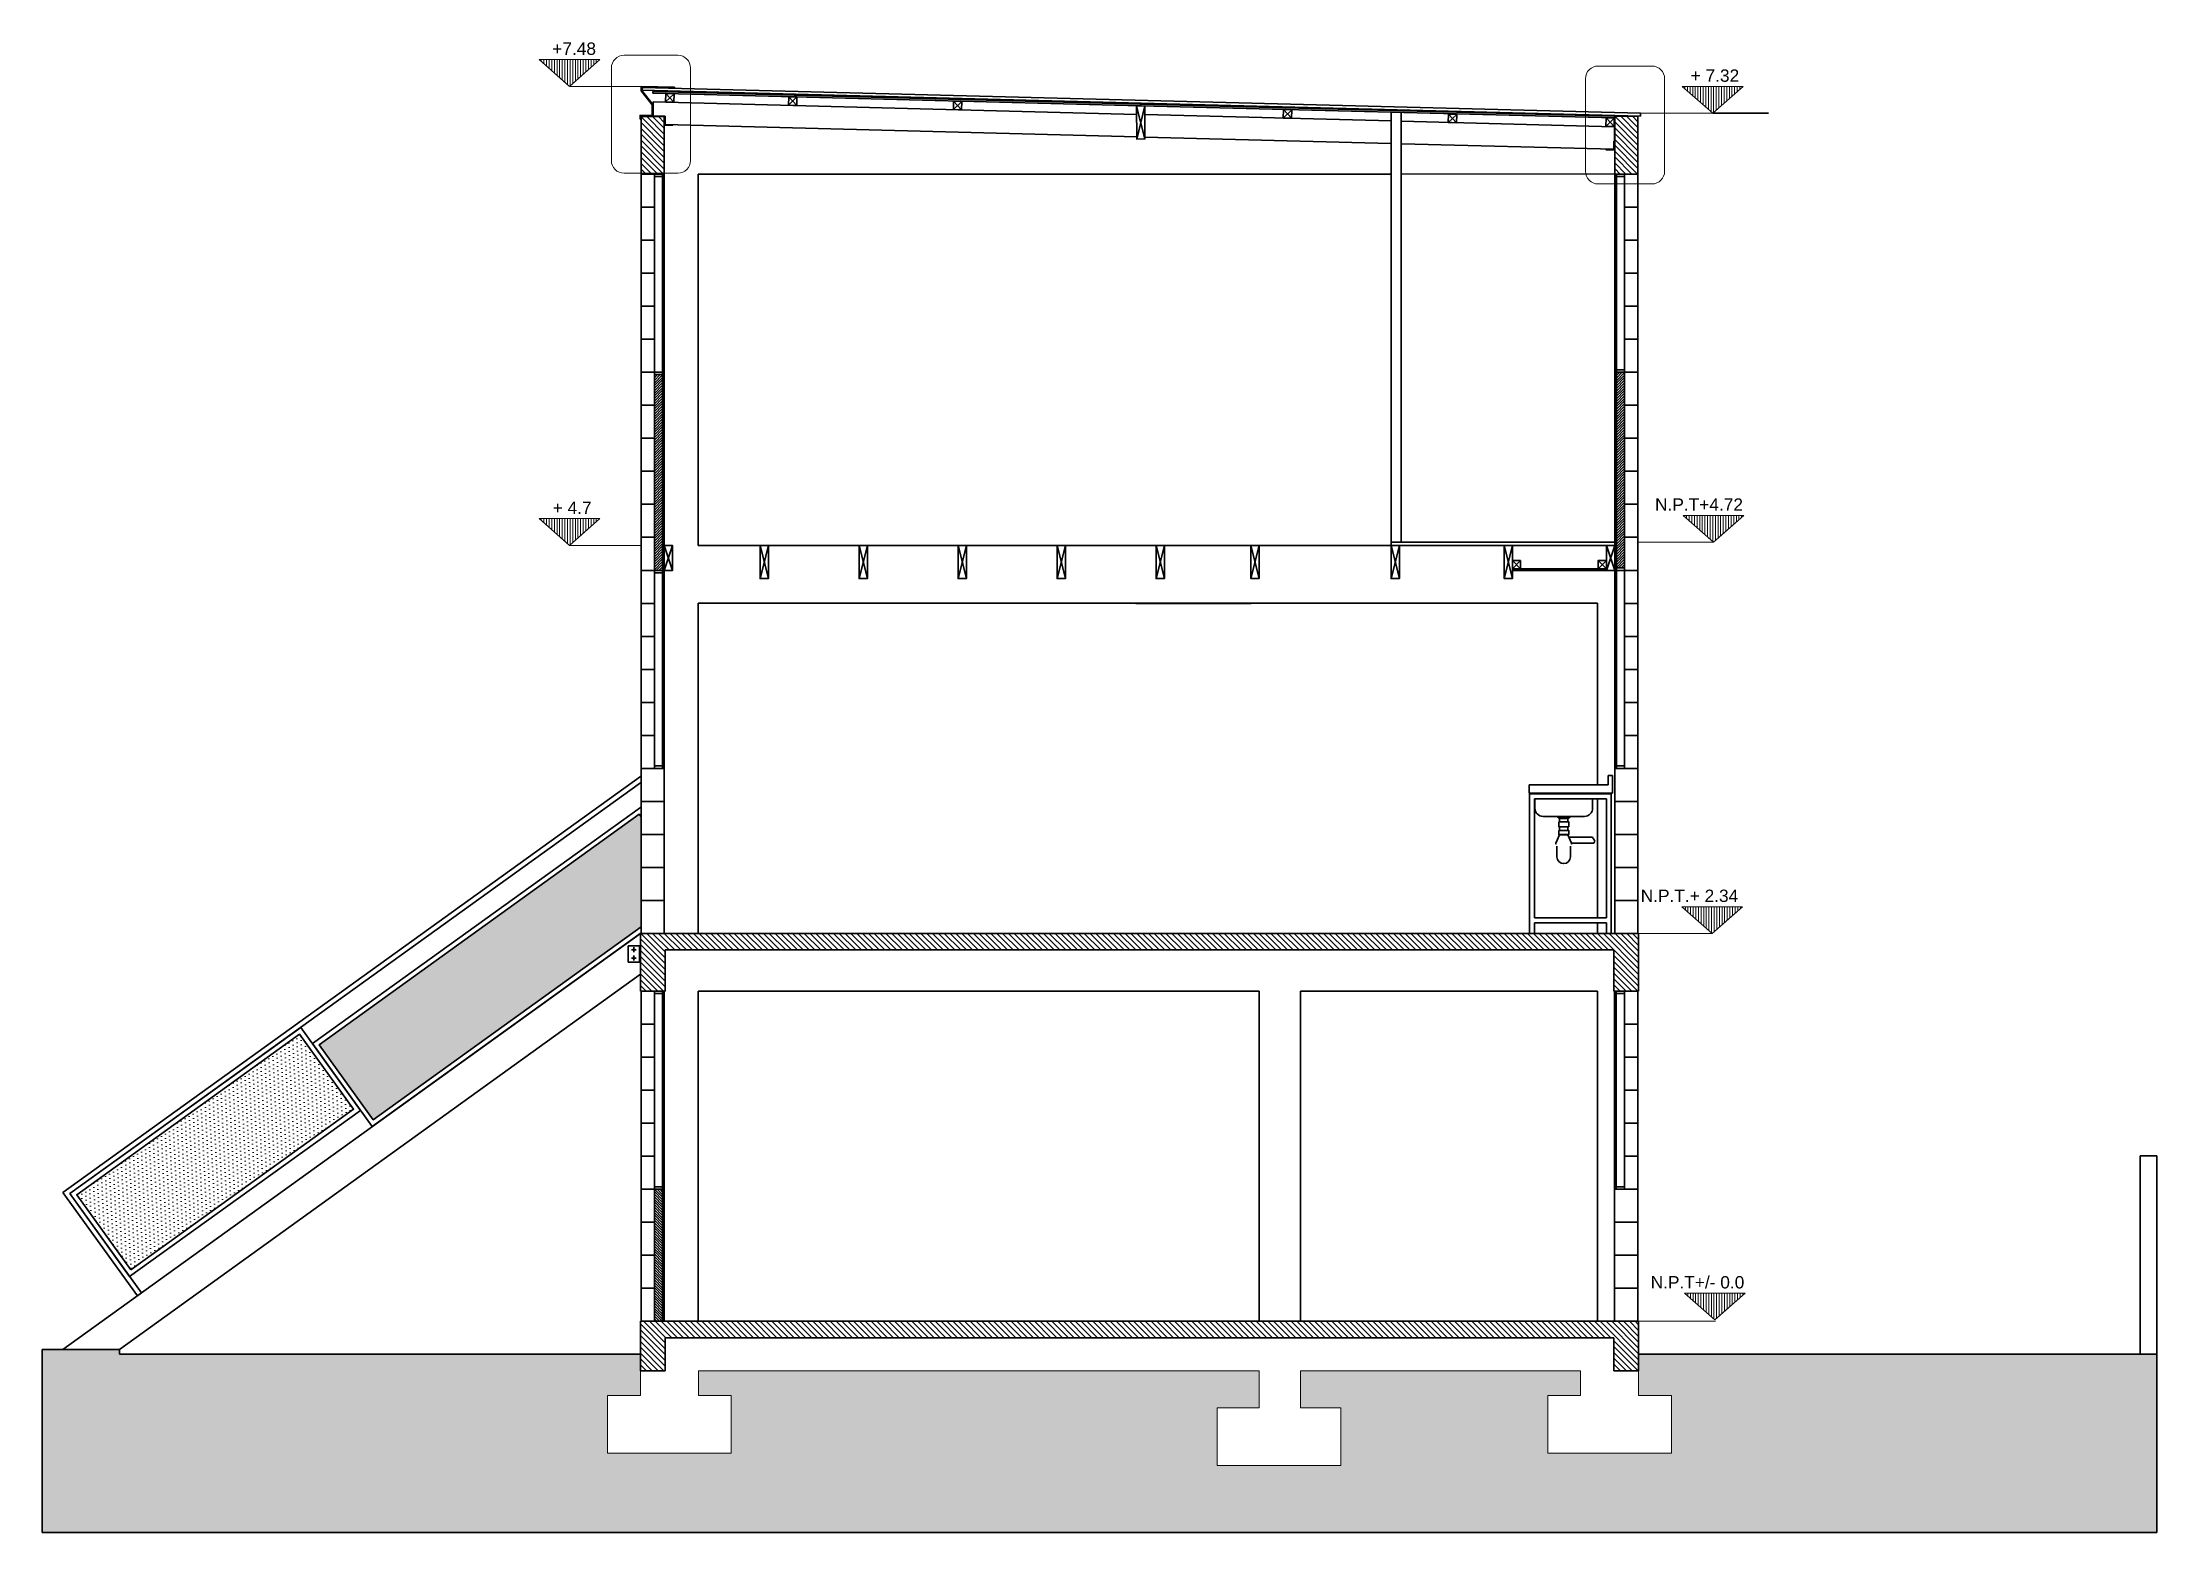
# Model space of a CAD drawing. Header units: inches. Extents: x -12916 to -2478, y -355 to 4961.
# Drawn here: x -6978 to -5696, y 4039 to 4951 of the extents above; entities that cross this region are included whole.
import ezdxf

# ---------------------------------------------------------------- set-up
doc = ezdxf.new("R2010")
doc.units = ezdxf.units.IN
doc.header["$MEASUREMENT"] = 0
for name, color, linetype, lineweight in [('A-ANNO-SYMB', 3, 'Continuous', 18), ('A-ANNO-TEXT', 3, 'Continuous', 18), ('A-ELEV-MBE1', 7, 'Continuous', 35), ('A-SECT-MCUT', 7, 'Continuous', 35), ('A-SECT-PATT', 8, 'Continuous', 18)]:
    doc.layers.add(name, color=color, linetype=linetype, lineweight=lineweight)
doc.styles.add('E-ARIAL', font='Arial.ttf')
pattern_1 = [(135, (-8739.7004, 3852.2687), (-1.767767, -1.767767), [])]

msp = doc.modelspace()

# ---------------------------------------------------------------- texts
at = {"layer": 'A-ANNO-TEXT', "style": 'E-ARIAL'}
for s, p in [('+7.48', (-6668.846, 4943.463)), ('+ 7.32', (-5978.877, 4927.152)), ('+ 4.7', (-6668.579, 4665.36)), ('N.P.T+4.72', (-6000.439, 4667.257)), ('N.P.T.+ 2.34', (-6009.127, 4430.226)), ('N.P.T+/- 0.0', (-6003.114, 4196.071))]:
    msp.add_text(s, height=7.5, dxfattribs=at).set_placement(p)

# ---------------------------------------------------------------- hatches: boundary and pattern name
at = {"layer": 'A-SECT-PATT'}
h = msp.add_hatch(dxfattribs=at)
h.set_pattern_fill('ANSI31', color=256, scale=0.5, angle=225, style=0)
h.set_pattern_definition([(270, (13150.7971, -8242.1334), (1.5875, -3e-15), [])])
h.paths.add_polyline_path([(-6639.929, 4940.599), (-6658.329, 4924.369), (-6676.728, 4940.599)])
h = msp.add_hatch(dxfattribs=at)
h.set_pattern_fill('ANSI31', color=256, scale=0.5, angle=225, style=0)
h.set_pattern_definition([(270, (12458.009, -8258.4446), (1.5875, -3e-15), [])])
h.paths.add_polyline_path([(-5947.141, 4924.287), (-5965.541, 4908.058), (-5983.94, 4924.287)])
h = msp.add_hatch(dxfattribs=at)
h.set_pattern_fill('ANSI31', color=256, scale=20, angle=90, style=0)
h.set_pattern_definition(pattern_1)
h.paths.add_polyline_path([(-6600.934, 4906.156), (-6600.934, 4871.771), (-6614.934, 4871.771), (-6614.934, 4906.156)])
h.paths.add_polyline_path([(-6600.934, 4871.771), (-6600.934, 4871.156), (-6614.934, 4871.156), (-6614.934, 4871.771)])
h = msp.add_hatch(dxfattribs=at)
h.set_pattern_fill('ANSI31', color=256, scale=20, angle=90, style=0)
h.set_pattern_definition(pattern_1)
h.paths.add_polyline_path([(-6010.902, 4906.231), (-6010.902, 4871.231), (-6021.391, 4871.231), (-6023.891, 4871.242), (-6023.891, 4871.231), (-6024.902, 4871.231), (-6024.902, 4906.231)])
h = msp.add_hatch(dxfattribs=at)
h.set_pattern_fill('ANSI31', color=256, scale=0.35, angle=90, style=0)
h.set_pattern_definition([(45, (-9770.3945, 2030.6566), (-0.7857724, 0.7857724), [])])
h.paths.add_polyline_path([(-6606.94, 4749.723), (-6601.94, 4749.744), (-6601.94, 4631.244), (-6606.94, 4631.244)])
h = msp.add_hatch(dxfattribs=at)
h.set_pattern_fill('ANSI31', color=256, scale=0.35, angle=90, style=0)
h.set_pattern_definition([(45, (-10353.4441, 2032.0476), (-0.7857724, 0.7857724), [])])
h.paths.add_polyline_path([(-6023.891, 4751.114), (-6018.891, 4751.135), (-6018.891, 4632.635), (-6023.891, 4632.635)])
h = msp.add_hatch(dxfattribs=at)
h.set_pattern_fill('ANSI31', color=256, scale=0.5, angle=225, style=0)
h.set_pattern_definition([(270, (13150.7971, -8520.2361), (1.5875, -3e-15), [])])
h.paths.add_polyline_path([(-6639.929, 4662.496), (-6658.329, 4646.266), (-6676.728, 4662.496)])
h = msp.add_hatch(dxfattribs=at)
h.set_pattern_fill('ANSI31', color=256, scale=0.5, angle=225, style=0)
h.set_pattern_definition([(270, (12457.477, -8518.3397), (1.5875, -4e-15), [])])
h.paths.add_polyline_path([(-5946.609, 4664.392), (-5965.008, 4648.163), (-5983.408, 4664.392)])
h = msp.add_hatch(dxfattribs=at)
h.set_pattern_fill('DOTS', color=256, scale=40, angle=362.916943, style=0)
h.set_pattern_definition([(2.91694, (-8739.7004, 3852.2687), (1.1211598, 2.5603712), [0, -2.5])])
h.paths.add_polyline_path([(-6616.079, 4483.356), (-6614.934, 4481.765), (-6614.934, 4471.156), (-6614.934, 4451.156), (-6614.934, 4431.156), (-6614.934, 4415.185), (-6777.35, 4298.292), (-6810.062, 4343.745)])
h = msp.add_hatch(dxfattribs=at)
h.set_pattern_fill('ANSI31', color=256, scale=0.5, angle=225, style=0)
h.set_pattern_definition([(270, (12458.3104, -8755.37), (1.5875, -3e-15), [])])
h.paths.add_polyline_path([(-5947.442, 4427.362), (-5965.842, 4411.132), (-5984.242, 4427.362)])
h = msp.add_hatch(dxfattribs=at)
h.set_pattern_fill('ANSI31', color=256, scale=20, angle=90, style=0)
h.set_pattern_definition(pattern_1)
h.paths.add_polyline_path([(-6010.396, 4411.156), (-6010.396, 4376.223), (-6025.396, 4376.223), (-6025.396, 4401.156), (-6600.396, 4401.156), (-6600.396, 4376.223), (-6615.396, 4376.223), (-6615.396, 4411.156)])
h = msp.add_hatch(dxfattribs=at)
h.set_pattern_fill('DOTS', color=256, scale=40, angle=362.916943, style=0)
h.set_pattern_definition([(272.916943, (-16055.5617, 8865.9348), (2.5603712, -1.1211598), [0, -2.5])])
h.paths.add_polyline_path([(-6822.004, 4350.066), (-6789.292, 4304.614), (-6924.309, 4207.441), (-6957.022, 4252.893)])
h = msp.add_hatch(dxfattribs=at)
h.set_pattern_fill('ANSI31', color=256, scale=0.35, angle=90, style=0)
h.set_pattern_definition([(135, (-7574.7543, 3039.6889), (-0.7857724, -0.7857724), [])])
h.paths.add_polyline_path([(-6606.934, 4256.223), (-6601.934, 4256.223), (-6601.934, 4176.223), (-6606.934, 4176.223)])
h = msp.add_hatch(dxfattribs=at)
h.set_pattern_fill('ANSI31', color=256, scale=0.5, angle=225, style=0)
h.set_pattern_definition([(270, (12456.6166, -8989.5253), (1.5875, -4e-15), [])])
h.paths.add_polyline_path([(-5945.748, 4193.207), (-5964.148, 4176.977), (-5982.548, 4193.207)])
h = msp.add_hatch(dxfattribs=at)
h.set_pattern_fill('ANSI31', color=256, scale=20, angle=90, style=0)
h.set_pattern_definition(pattern_1)
h.paths.add_polyline_path([(-6010.396, 4176.222), (-6010.396, 4146.223), (-6025.396, 4146.223), (-6025.396, 4166.223), (-6600.396, 4166.223), (-6600.396, 4146.223), (-6615.396, 4146.223), (-6615.396, 4176.223)])
h = msp.add_hatch(dxfattribs=at)
h.set_pattern_fill('DOTS', color=256, scale=100, angle=90, style=0)
h.set_pattern_definition([(360, (-8259.4714, 2813.932), (3.125, 6.25), [0, -6.25])])
h.paths.add_polyline_path([(-6977.934, 4159.156), (-6931.168, 4159.156), (-6931.168, 4156.223), (-6615.396, 4156.223), (-6615.396, 4146.223), (-6615.396, 4131.223), (-6635.313, 4131.223), (-6635.313, 4096.223), (-6560.313, 4096.223), (-6560.313, 4131.223), (-6580.229, 4131.223), (-6580.229, 4146.223), (-6240.396, 4146.223), (-6240.396, 4123.723), (-6244.971, 4123.723), (-6265.905, 4123.723), (-6265.905, 4088.723), (-6190.905, 4088.723), (-6190.905, 4123.723), (-6210.822, 4123.723), (-6215.396, 4123.723), (-6215.396, 4146.223), (-6045.564, 4146.223), (-6045.564, 4131.223), (-6065.48, 4131.223), (-6065.48, 4096.223), (-5990.48, 4096.223), (-5990.48, 4131.223), (-6010.396, 4131.223), (-6010.396, 4146.223), (-6010.396, 4156.223), (-5696.396, 4156.223), (-5696.396, 4048.313), (-6977.934, 4048.313)])
h.paths.add_polyline_path([(-6597.444, 4051.572), (-6619.274, 4051.572), (-6619.274, 4040.077), (-6597.444, 4040.077)], flags=9)
h.paths.add_polyline_path([(-6220.827, 4050.507), (-6241.929, 4050.507), (-6241.929, 4039.013), (-6220.827, 4039.013)], flags=9)
h.paths.add_polyline_path([(-6009.171, 4050.602), (-6031.002, 4050.602), (-6031.002, 4039.107), (-6009.171, 4039.107)], flags=9)

# ---------------------------------------------------------------- linework, layer by layer
at = {"layer": 'A-ANNO-SYMB', "ltscale": 0.003}
for p, q in [((-6615.396, 4146.223), (-6615.396, 4131.223)), ((-6580.229, 4146.223), (-6580.229, 4131.223)), ((-6240.396, 4146.223), (-6580.229, 4146.223)), ((-6240.396, 4146.223), (-6240.396, 4123.723)), ((-6045.564, 4146.223), (-6215.396, 4146.223)), ((-6215.396, 4146.223), (-6215.396, 4123.723)), ((-6045.564, 4146.223), (-6045.564, 4131.223)), ((-6010.396, 4146.223), (-6010.396, 4131.223)), ((-6635.313, 4131.223), (-6635.313, 4096.223)), ((-6615.396, 4131.223), (-6635.313, 4131.223)), ((-6560.313, 4131.223), (-6580.229, 4131.223)), ((-6560.313, 4131.223), (-6560.313, 4096.223)), ((-6065.48, 4131.223), (-6065.48, 4096.223)), ((-6065.48, 4131.223), (-6045.564, 4131.223)), ((-6010.396, 4131.223), (-5990.48, 4131.223)), ((-5990.48, 4131.223), (-5990.48, 4096.223)), ((-6265.905, 4123.723), (-6265.905, 4088.723)), ((-6265.905, 4123.723), (-6244.971, 4123.723)), ((-6244.971, 4123.723), (-6240.396, 4123.723)), ((-6215.396, 4123.723), (-6210.822, 4123.723)), ((-6210.822, 4123.723), (-6190.905, 4123.723)), ((-6190.905, 4123.723), (-6190.905, 4088.723)), ((-6560.313, 4096.223), (-6635.313, 4096.223)), ((-6265.905, 4088.723), (-6190.905, 4088.723)), ((-6065.48, 4096.223), (-5990.48, 4096.223))]:
    msp.add_line(p, q, dxfattribs=at)
at = {"layer": 'A-ANNO-SYMB'}
for points in [[(-6658.311, 4924.384), (-6639.911, 4940.614), (-6676.711, 4940.614)], [(-5965.523, 4908.073), (-5947.123, 4924.303), (-5983.923, 4924.303)], [(-6658.311, 4646.282), (-6639.911, 4662.512), (-6676.711, 4662.512)], [(-5964.991, 4648.178), (-5946.591, 4664.408), (-5983.391, 4664.408)], [(-5965.824, 4411.148), (-5947.425, 4427.378), (-5984.224, 4427.378)], [(-5964.13, 4176.993), (-5945.731, 4193.222), (-5982.53, 4193.222)]]:
    msp.add_lwpolyline(points, close=True, dxfattribs=at)
at = {"layer": 'A-ANNO-SYMB', "ltscale": 0.003}
for points in [[(-6592.754, 4943.211), (-6625.3, 4943.211, 0.41421356), (-6633.019, 4935.493), (-6633.019, 4879.489, 0.41421356), (-6625.3, 4871.771), (-6592.754, 4871.771, 0.41421356), (-6585.035, 4879.489), (-6585.035, 4935.493, 0.41421356)], [(-6002.352, 4936.699), (-6034.899, 4936.699, 0.41421356), (-6042.617, 4928.981), (-6042.617, 4872.977, 0.41421356), (-6034.899, 4865.259), (-6002.352, 4865.259, 0.41421356), (-5994.634, 4872.977), (-5994.634, 4928.981, 0.41421356)]]:
    msp.add_lwpolyline(points, format="xyb", close=True, dxfattribs=at)
at = {"layer": 'A-ANNO-SYMB'}
for points in [[(-6614.928, 4924.392), (-6614.928, 4924.392), (-6642.257, 4924.395), (-6658.077, 4924.374)], [(-5965.523, 4908.073), (-5965.523, 4908.073), (-5981.379, 4908.084), (-6013.487, 4908.063)], [(-6614.934, 4646.29), (-6614.934, 4646.29), (-6642.257, 4646.292), (-6658.311, 4646.282)], [(-6010.902, 4648.164), (-6010.902, 4648.164), (-5964.991, 4648.178), (-5975.334, 4648.141)], [(-6010.902, 4411.156), (-6010.902, 4411.156), (-5965.824, 4411.148), (-5965.824, 4411.148)], [(-6010.902, 4176.223), (-6010.902, 4176.223), (-5963.897, 4176.204), (-5963.897, 4176.204)]]:
    msp.add_lwpolyline(points, dxfattribs=at)
at = {"layer": 'A-ELEV-MBE1'}
for p, q in [((-6614.244, 4923.786), (-6614.29, 4921.987)), ((-6009.24, 4906.263), (-6614.29, 4921.987)), ((-6009.193, 4908.063), (-6614.244, 4923.786)), ((-6594.833, 4923.838), (-6594.842, 4923.538)), ((-6314.722, 4907.404), (-6607.785, 4915.001)), ((-6160.396, 4648.157), (-6160.396, 4908.741)), ((-6154.396, 4648.157), (-6154.396, 4908.586)), ((-6615.602, 4904.51), (-6615.302, 4904.51)), ((-6607.696, 4906.331), (-6600.408, 4906.331)), ((-6600.934, 4905.81), (-6600.634, 4905.81)), ((-6600.408, 4906.331), (-6600.439, 4901.332)), ((-6314.603, 4893.732), (-6600.439, 4901.332)), ((-6595.934, 4901.11), (-6595.934, 4900.81)), ((-6160.169, 4903.507), (-6309.722, 4907.383)), ((-6025.342, 4899.869), (-6154.178, 4903.208)), ((-6025.018, 4906.232), (-6025.109, 4891.174)), ((-6025.018, 4906.231), (-6024.902, 4906.231)), ((-6009.193, 4908.063), (-6009.24, 4906.263)), ((-5965.523, 4908.073), (-5931.657, 4908.073)), ((-6160.526, 4889.738), (-6309.602, 4893.602)), ((-6025.48, 4886.238), (-6154.053, 4889.57)), ((-6030, 4886.141), (-6030, 4885.841)), ((-6025.109, 4891.174), (-6025.48, 4891.174)), ((-6025.48, 4891.174), (-6025.48, 4886.238)), ((-6025, 4890.841), (-6025.3, 4890.841)), ((-6614.934, 4871.156), (-6600.934, 4871.156)), ((-6614.934, 4511.156), (-6614.934, 4871.135)), ((-6606.934, 4511.156), (-6606.934, 4871.135)), ((-6601.934, 4511.156), (-6601.934, 4871.135)), ((-6600.934, 4871.156), (-6600.934, 4611.156)), ((-6580.397, 4871.231), (-6160.396, 4871.231)), ((-6154.396, 4871.231), (-6024.917, 4871.328)), ((-6024.902, 4851.156), (-6024.917, 4871.246)), ((-6018.891, 4871.221), (-6023.891, 4871.242)), ((-6023.891, 4511.156), (-6023.891, 4871.221)), ((-6018.891, 4751.135), (-6018.891, 4871.221)), ((-6010.891, 4851.156), (-6010.891, 4871.231)), ((-6606.934, 4869.677), (-6601.934, 4869.698)), ((-6018.897, 4869.721), (-6023.897, 4869.742)), ((-6606.934, 4851.156), (-6614.934, 4851.156)), ((-6614.934, 4851.156), (-6610.934, 4851.156)), ((-6601.934, 4851.156), (-6600.934, 4851.156)), ((-6024.902, 4851.156), (-6024.902, 4791.156)), ((-6010.891, 4851.156), (-6018.891, 4851.156)), ((-6010.891, 4831.156), (-6010.891, 4851.156)), ((-6606.934, 4831.156), (-6614.934, 4831.156)), ((-6614.934, 4831.156), (-6610.934, 4831.156)), ((-6606.934, 4831.156), (-6614.934, 4831.156)), ((-6614.934, 4831.156), (-6610.934, 4831.156)), ((-6606.934, 4831.156), (-6614.934, 4831.156)), ((-6614.934, 4831.156), (-6610.934, 4831.156)), ((-6601.934, 4831.156), (-6600.934, 4831.156)), ((-6023.891, 4831.156), (-6024.902, 4831.156)), ((-6010.891, 4831.156), (-6018.891, 4831.156)), ((-6015.415, 4831.156), (-6010.891, 4831.156)), ((-6010.891, 4811.156), (-6010.891, 4831.156)), ((-6606.934, 4811.156), (-6614.934, 4811.156)), ((-6614.934, 4811.156), (-6610.934, 4811.156)), ((-6606.934, 4811.156), (-6614.934, 4811.156)), ((-6614.934, 4811.156), (-6610.934, 4811.156)), ((-6601.934, 4811.156), (-6600.934, 4811.156)), ((-6018.891, 4811.156), (-6010.891, 4811.156)), ((-6015.415, 4811.156), (-6010.902, 4811.156)), ((-6010.902, 4811.156), (-6014.902, 4811.156)), ((-6010.902, 4511.156), (-6010.902, 4811.156)), ((-6614.934, 4791.156), (-6606.934, 4791.156)), ((-6610.934, 4791.156), (-6614.934, 4791.156)), ((-6606.934, 4791.156), (-6614.934, 4791.156)), ((-6614.934, 4791.156), (-6610.934, 4791.156)), ((-6601.934, 4791.156), (-6600.934, 4791.156)), ((-6024.902, 4791.156), (-6024.902, 4771.156)), ((-6024.902, 4791.156), (-6023.891, 4791.156)), ((-6018.891, 4791.156), (-6010.902, 4791.156)), ((-6010.902, 4791.156), (-6018.891, 4791.156)), ((-6614.934, 4771.156), (-6606.934, 4771.156)), ((-6610.934, 4771.156), (-6614.934, 4771.156)), ((-6601.934, 4771.145), (-6600.934, 4771.145)), ((-6023.891, 4771.156), (-6024.902, 4771.156)), ((-6024.902, 4771.156), (-6024.902, 4751.156)), ((-6024.902, 4771.156), (-6023.891, 4771.156)), ((-6018.891, 4771.156), (-6010.902, 4771.156)), ((-6010.902, 4771.156), (-6018.891, 4771.156)), ((-6606.934, 4751.145), (-6614.934, 4751.145)), ((-6606.94, 4749.723), (-6601.94, 4749.723)), ((-6606.934, 4751.223), (-6601.934, 4751.223)), ((-6601.934, 4751.145), (-6600.934, 4751.145)), ((-6024.902, 4751.156), (-6024.902, 4611.156)), ((-6023.891, 4751.135), (-6024.902, 4751.135)), ((-6018.897, 4752.635), (-6023.891, 4752.635)), ((-6018.891, 4751.135), (-6023.891, 4751.135)), ((-6018.891, 4511.156), (-6018.891, 4751.135)), ((-6010.902, 4751.135), (-6018.891, 4751.135)), ((-6614.934, 4731.156), (-6606.934, 4731.156)), ((-6601.934, 4731.145), (-6600.934, 4731.145)), ((-6023.891, 4731.156), (-6024.902, 4731.156)), ((-6010.902, 4731.156), (-6018.891, 4731.156)), ((-6606.934, 4711.156), (-6614.934, 4711.156)), ((-6614.934, 4711.156), (-6606.934, 4711.156)), ((-6601.934, 4711.145), (-6600.934, 4711.145)), ((-6023.891, 4711.156), (-6024.902, 4711.156)), ((-6018.891, 4711.156), (-6010.902, 4711.156)), ((-6606.934, 4691.156), (-6614.934, 4691.156)), ((-6614.934, 4691.156), (-6606.934, 4691.156)), ((-6601.934, 4691.145), (-6600.934, 4691.145)), ((-6023.891, 4691.156), (-6024.902, 4691.156)), ((-6018.891, 4691.156), (-6010.902, 4691.156)), ((-6614.934, 4671.156), (-6606.934, 4671.156)), ((-6606.934, 4671.156), (-6614.934, 4671.156)), ((-6601.934, 4671.156), (-6600.934, 4671.156)), ((-6600.934, 4671.156), (-6600.934, 4651.156)), ((-6023.891, 4671.156), (-6024.902, 4671.156)), ((-6018.891, 4671.156), (-6010.902, 4671.156)), ((-6010.902, 4671.156), (-6018.891, 4671.156)), ((-6606.934, 4651.156), (-6614.934, 4651.156)), ((-6614.934, 4651.156), (-6606.934, 4651.156)), ((-6601.934, 4651.156), (-6600.934, 4651.156)), ((-6600.934, 4651.156), (-6600.934, 4631.156)), ((-6580.397, 4646.29), (-6240.396, 4646.29)), ((-6160.396, 4646.157), (-6300.363, 4646.29)), ((-6160.396, 4648.157), (-6024.902, 4648.159)), ((-6160.396, 4646.157), (-6160.396, 4648.157)), ((-6160.396, 4646.157), (-6024.902, 4646.157)), ((-6023.891, 4651.141), (-6024.902, 4651.141)), ((-6024.902, 4648.159), (-6024.902, 4646.157)), ((-6018.891, 4651.156), (-6010.902, 4651.156)), ((-6614.934, 4631.156), (-6606.934, 4631.156)), ((-6606.934, 4631.156), (-6614.934, 4631.156)), ((-6606.934, 4631.156), (-6601.934, 4631.156)), ((-6606.934, 4629.656), (-6601.934, 4629.656)), ((-6601.934, 4631.156), (-6600.934, 4631.156)), ((-6601.401, 4631.657), (-6601.396, 4631.657)), ((-6029.902, 4632.135), (-6086.896, 4632.135)), ((-6029.902, 4631.135), (-6086.896, 4631.135)), ((-6023.891, 4631.135), (-6024.902, 4631.135)), ((-6018.891, 4632.635), (-6023.891, 4632.635)), ((-6018.891, 4631.135), (-6023.891, 4631.135)), ((-6010.902, 4631.156), (-6018.891, 4631.156)), ((-6606.934, 4611.156), (-6614.934, 4611.156)), ((-6614.934, 4611.156), (-6606.934, 4611.156)), ((-6601.934, 4611.156), (-6600.934, 4611.156)), ((-6600.934, 4611.156), (-6600.934, 4591.156)), ((-6580.397, 4611.291), (-6035.396, 4611.292)), ((-6580.396, 4411.156), (-6580.397, 4611.291)), ((-6315.189, 4611.156), (-6245.189, 4611.156)), ((-6035.396, 4501.159), (-6035.396, 4611.292)), ((-6023.891, 4611.156), (-6024.902, 4611.156)), ((-6024.902, 4611.156), (-6024.902, 4591.156)), ((-6018.891, 4611.156), (-6010.902, 4611.156)), ((-6010.902, 4611.156), (-6015.415, 4611.156)), ((-6614.934, 4591.156), (-6606.934, 4591.156)), ((-6606.934, 4591.156), (-6614.934, 4591.156)), ((-6601.934, 4591.156), (-6600.934, 4591.156)), ((-6600.934, 4591.156), (-6600.934, 4571.156)), ((-6023.891, 4591.156), (-6024.902, 4591.156)), ((-6024.902, 4591.156), (-6024.902, 4571.156)), ((-6010.902, 4591.156), (-6018.891, 4591.156)), ((-6015.415, 4591.156), (-6010.902, 4591.156)), ((-6606.934, 4571.156), (-6614.934, 4571.156)), ((-6601.934, 4571.156), (-6600.934, 4571.156)), ((-6600.934, 4571.156), (-6600.934, 4551.156)), ((-6023.891, 4571.156), (-6024.902, 4571.156)), ((-6024.902, 4571.156), (-6024.902, 4551.156)), ((-6018.891, 4571.156), (-6010.902, 4571.156)), ((-6614.934, 4551.156), (-6606.934, 4551.156)), ((-6601.934, 4551.156), (-6600.934, 4551.156)), ((-6600.934, 4551.156), (-6600.934, 4511.156)), ((-6023.891, 4551.156), (-6024.902, 4551.156)), ((-6024.902, 4551.156), (-6024.902, 4511.156)), ((-6010.902, 4551.156), (-6018.891, 4551.156)), ((-6614.934, 4531.156), (-6606.934, 4531.156)), ((-6610.934, 4531.156), (-6614.934, 4531.156)), ((-6601.934, 4531.156), (-6600.934, 4531.156)), ((-6023.891, 4531.156), (-6024.902, 4531.156)), ((-6018.891, 4531.156), (-6010.902, 4531.156)), ((-6010.902, 4531.156), (-6018.891, 4531.156)), ((-6600.934, 4511.156), (-6614.934, 4511.156)), ((-6606.934, 4512.656), (-6601.934, 4512.656)), ((-6606.934, 4511.156), (-6601.934, 4511.156)), ((-6024.902, 4511.156), (-6010.902, 4511.156)), ((-6024.902, 4511.156), (-6010.902, 4511.156)), ((-6018.891, 4512.635), (-6023.891, 4512.635)), ((-6018.891, 4511.156), (-6023.891, 4511.156)), ((-6010.902, 4511.156), (-6015.902, 4511.156)), ((-6615.396, 4506.156), (-6965.396, 4254.258)), ((-6615.396, 4502.459), (-6961.209, 4253.575)), ((-6615.396, 4506.156), (-6614.934, 4506.156)), ((-6615.396, 4502.459), (-6614.934, 4502.459)), ((-6076.794, 4501.159), (-6076.794, 4496.159)), ((-6076.794, 4501.159), (-6028.83, 4501.159)), ((-6028.83, 4501.159), (-6028.83, 4506.763)), ((-6028.83, 4506.763), (-6028.83, 4501.159)), ((-6026.33, 4506.763), (-6028.83, 4506.763)), ((-6026.33, 4506.763), (-6026.33, 4496.159)), ((-6076.794, 4496.159), (-6026.33, 4496.159)), ((-6076.52, 4495.728), (-6076.52, 4411.156)), ((-6076.52, 4495.728), (-6026.97, 4495.728)), ((-6073.52, 4492.728), (-6029.97, 4492.728)), ((-6073.52, 4492.728), (-6073.52, 4420.596)), ((-6035.396, 4495.728), (-6035.396, 4496.159)), ((-6035.396, 4420.596), (-6035.396, 4492.728)), ((-6029.97, 4492.728), (-6029.97, 4420.596)), ((-6026.97, 4495.728), (-6026.97, 4411.156)), ((-6058.303, 4478.885), (-6058.303, 4480.851)), ((-6058.303, 4473.537), (-6058.303, 4475.845)), ((-6053.303, 4478.885), (-6053.303, 4480.851)), ((-6053.303, 4473.537), (-6053.303, 4475.845)), ((-6059.898, 4464.108), (-6059.898, 4457.587)), ((-6058.303, 4470.924), (-6058.303, 4471.112)), ((-6058.303, 4470.924), (-6053.303, 4470.924)), ((-6053.303, 4470.924), (-6053.303, 4471.112)), ((-6052.643, 4469.407), (-6038.322, 4469.407)), ((-6051.709, 4464.108), (-6051.709, 4457.587)), ((-6051.127, 4465.924), (-6037.535, 4465.924)), ((-6615.396, 4411.156), (-6965.396, 4159.156)), ((-6615.396, 4386.511), (-6615.396, 4411.156)), ((-6073.52, 4420.596), (-6029.97, 4420.596)), ((-6073.52, 4417.596), (-6029.97, 4417.596)), ((-6073.52, 4417.596), (-6073.52, 4411.156)), ((-6035.396, 4411.156), (-6035.396, 4417.596)), ((-6029.97, 4417.596), (-6029.97, 4411.156)), ((-6622.896, 4403.758), (-6622.896, 4393.758)), ((-6622.896, 4403.758), (-6615.396, 4403.758)), ((-6620.896, 4401.258), (-6617.896, 4401.258)), ((-6620.896, 4396.258), (-6617.896, 4396.258)), ((-6619.396, 4399.758), (-6619.396, 4402.758)), ((-6619.396, 4397.758), (-6619.396, 4394.758)), ((-6615.896, 4403.758), (-6615.896, 4393.758)), ((-6615.396, 4386.511), (-6931.168, 4159.156)), ((-6622.896, 4393.758), (-6615.396, 4393.758)), ((-6600.396, 4376.223), (-6615.396, 4376.223)), ((-6600.934, 4376.223), (-6614.934, 4376.223)), ((-6614.934, 4376.223), (-6614.934, 4356.223)), ((-6606.934, 4376.223), (-6601.934, 4376.223)), ((-6606.934, 4176.223), (-6606.934, 4376.223)), ((-6606.934, 4374.723), (-6601.934, 4374.723)), ((-6601.934, 4176.223), (-6601.934, 4376.223)), ((-6600.934, 4276.223), (-6600.934, 4376.223)), ((-6600.934, 4356.223), (-6600.934, 4376.223)), ((-6580.396, 4176.223), (-6580.396, 4376.223)), ((-6035.396, 4376.223), (-6035.396, 4176.223)), ((-6024.934, 4276.223), (-6024.934, 4376.223)), ((-6023.934, 4256.223), (-6023.934, 4376.223)), ((-6018.934, 4376.223), (-6023.934, 4376.223)), ((-6018.934, 4374.723), (-6023.934, 4374.723)), ((-6018.934, 4256.223), (-6018.934, 4376.223)), ((-6010.934, 4256.223), (-6010.934, 4376.356)), ((-6010.934, 4366.223), (-6010.934, 4356.223)), ((-6614.934, 4356.223), (-6606.934, 4356.223)), ((-6614.934, 4356.223), (-6614.934, 4336.223)), ((-6614.934, 4336.223), (-6614.934, 4356.223)), ((-6614.934, 4356.223), (-6606.934, 4356.223)), ((-6601.934, 4356.223), (-6600.934, 4356.223)), ((-6010.934, 4356.223), (-6018.934, 4356.223)), ((-6614.934, 4336.223), (-6614.934, 4316.223)), ((-6606.934, 4336.223), (-6614.934, 4336.223)), ((-6614.934, 4316.223), (-6614.934, 4336.223)), ((-6614.934, 4336.223), (-6606.934, 4336.223)), ((-6010.934, 4336.223), (-6018.934, 4336.223)), ((-6018.934, 4336.223), (-6010.934, 4336.223)), ((-6606.934, 4316.223), (-6614.934, 4316.223)), ((-6614.934, 4296.223), (-6614.934, 4316.223)), ((-6614.934, 4316.223), (-6606.934, 4316.223)), ((-6010.934, 4316.223), (-6018.934, 4316.223)), ((-6018.934, 4316.223), (-6010.934, 4316.223)), ((-6614.934, 4276.223), (-6614.934, 4296.223)), ((-6614.934, 4296.223), (-6606.934, 4296.223)), ((-6614.934, 4296.223), (-6614.934, 4276.223)), ((-6606.934, 4296.223), (-6614.934, 4296.223)), ((-6010.934, 4296.223), (-6018.934, 4296.223)), ((-6018.934, 4296.223), (-6010.934, 4296.223)), ((-6614.934, 4276.223), (-6614.934, 4256.223)), ((-6606.934, 4276.223), (-6614.934, 4276.223)), ((-6600.934, 4256.223), (-6600.934, 4276.223)), ((-6023.934, 4276.223), (-6024.934, 4276.223)), ((-6024.934, 4276.223), (-6024.934, 4256.223)), ((-6010.934, 4276.223), (-6018.934, 4276.223)), ((-6018.934, 4276.223), (-6010.934, 4276.223)), ((-5706.396, 4166.223), (-5706.396, 4276.417)), ((-5706.396, 4276.417), (-5696.396, 4276.417)), ((-5706.396, 4156.223), (-5706.396, 4276.417)), ((-5706.396, 4276.417), (-5696.396, 4276.417)), ((-5696.396, 4276.417), (-5696.396, 4166.223)), ((-5696.396, 4276.417), (-5696.396, 4156.223)), ((-6606.934, 4256.223), (-6614.934, 4256.223)), ((-6614.934, 4256.223), (-6614.934, 4236.223)), ((-6606.934, 4257.723), (-6601.934, 4257.723)), ((-6606.934, 4256.223), (-6601.934, 4256.223)), ((-6024.934, 4256.223), (-6010.934, 4256.223)), ((-6018.934, 4257.723), (-6023.934, 4257.723)), ((-6018.934, 4256.223), (-6023.934, 4256.223)), ((-6965.396, 4254.258), (-6920.31, 4191.612)), ((-6961.209, 4253.575), (-6917.875, 4193.364)), ((-6614.934, 4236.223), (-6606.934, 4236.223)), ((-6606.934, 4236.223), (-6614.934, 4236.223)), ((-6614.934, 4236.223), (-6614.934, 4216.223)), ((-6614.934, 4216.223), (-6606.934, 4216.223)), ((-6606.934, 4216.223), (-6614.934, 4216.223)), ((-6614.934, 4216.223), (-6614.934, 4196.223)), ((-6614.934, 4196.223), (-6606.934, 4196.223)), ((-6606.934, 4196.223), (-6614.934, 4196.223)), ((-6614.934, 4196.223), (-6614.934, 4176.223)), ((-6600.934, 4196.223), (-6601.934, 4196.223)), ((-6600.934, 4176.223), (-6600.934, 4196.223)), ((-6614.934, 4176.223), (-6600.934, 4176.223)), ((-6977.934, 4159.156), (-6977.934, 4048.313)), ((-6931.168, 4159.156), (-6977.934, 4159.156)), ((-6931.168, 4159.156), (-6931.168, 4156.223)), ((-6931.168, 4156.223), (-6615.396, 4156.223)), ((-6010.396, 4156.223), (-5696.396, 4156.223)), ((-5696.396, 4156.223), (-5696.396, 4048.313)), ((-6977.934, 4048.313), (-5696.396, 4048.313))]:
    msp.add_line(p, q, dxfattribs=at)
for points in [[(-6594.833, 4923.838), (-6614.928, 4924.392), (-6614.928, 4921.676), (-6608.259, 4913.231), (-6608.259, 4906.81), (-6615.602, 4906.81), (-6615.602, 4904.51)], [(-6594.842, 4923.538), (-6614.628, 4924.084), (-6614.628, 4921.78), (-6607.959, 4913.335), (-6607.959, 4906.51), (-6615.302, 4906.51), (-6615.302, 4904.51)], [(-6607.785, 4915.001), (-6607.696, 4906.331)], [(-6600.934, 4905.81), (-6600.934, 4900.81), (-6595.934, 4900.81), (-6595.934, 4900.81)], [(-6600.634, 4905.81), (-6600.634, 4901.11), (-6595.934, 4901.11)], [(-6025, 4890.841), (-6025, 4885.841), (-6030, 4885.841), (-6030, 4885.841)], [(-6025.3, 4890.841), (-6025.3, 4886.141), (-6030, 4886.141)], [(-6580.397, 4646.29), (-6580.397, 4871.231)], [(-6023.891, 4851.156), (-6024.902, 4851.156), (-6024.902, 4851.156), (-6024.902, 4851.156)], [(-6024.902, 4811.156), (-6023.891, 4811.156)], [(-6614.934, 4486.901), (-6615.396, 4487.544), (-6814.25, 4344.427), (-6778.033, 4294.105), (-6614.934, 4411.489)], [(-6073.303, 4495.728), (-6073.303, 4496.159)], [(-6038.263, 4496.159), (-6038.263, 4495.728)], [(-6614.934, 4481.765), (-6616.079, 4483.356), (-6810.062, 4343.745), (-6777.35, 4298.292), (-6614.934, 4415.185)], [(-6059.003, 4481.541), (-6058.707, 4480.851), (-6055.803, 4480.851)], [(-6052.604, 4481.541), (-6052.9, 4480.851), (-6055.803, 4480.851)], [(-6058.303, 4470.924), (-6060.543, 4465.778), (-6060.543, 4465.301), (-6060.543, 4465.301)], [(-6053.303, 4470.924), (-6051.063, 4465.778), (-6051.063, 4465.301), (-6051.063, 4465.301)], [(-6580.396, 4376.223), (-6240.396, 4376.223)], [(-6240.396, 4376.223), (-6240.396, 4176.223), (-6215.396, 4176.223), (-6215.396, 4376.223)], [(-6215.396, 4376.223), (-6035.396, 4376.223)], [(-6601.934, 4356.223), (-6600.934, 4356.223)], [(-6023.934, 4356.223), (-6024.934, 4356.223)], [(-6601.934, 4336.223), (-6600.934, 4336.223)], [(-6023.934, 4336.223), (-6024.934, 4336.223)], [(-6601.934, 4316.223), (-6600.934, 4316.223)], [(-6023.934, 4316.223), (-6024.934, 4316.223)], [(-6601.934, 4296.223), (-6600.934, 4296.223)], [(-6023.934, 4296.223), (-6024.934, 4296.223)], [(-6600.934, 4276.223), (-6601.934, 4276.223)], [(-6601.934, 4236.223), (-6600.934, 4236.223), (-6600.934, 4256.223), (-6601.934, 4256.223)], [(-6601.934, 4216.223), (-6600.934, 4216.223), (-6600.934, 4236.223), (-6601.934, 4236.223)], [(-6601.934, 4196.223), (-6600.934, 4196.223), (-6600.934, 4216.223), (-6601.934, 4216.223)]]:
    msp.add_lwpolyline(points, dxfattribs=at)
msp.add_lwpolyline([(-6038.263, 4492.728), (-6038.263, 4487.111, -0.41421356), (-6043.263, 4482.111), (-6068.303, 4482.111, -0.41421356), (-6073.303, 4487.111), (-6073.303, 4492.728)], format="xyb", dxfattribs=at)
for points in [[(-6059.543, 4482.111), (-6052.063, 4482.111), (-6052.063, 4481.541), (-6059.543, 4481.541)], [(-6058.859, 4478.885), (-6052.748, 4478.885), (-6052.748, 4475.845), (-6058.859, 4475.845)], [(-6058.859, 4473.537), (-6052.748, 4473.537), (-6052.748, 4471.112), (-6058.859, 4471.112)], [(-6924.992, 4203.253), (-6785.105, 4303.931), (-6821.322, 4354.253), (-6961.209, 4253.575)], [(-6924.309, 4207.441), (-6789.292, 4304.614), (-6822.004, 4350.066), (-6957.022, 4252.893)]]:
    msp.add_lwpolyline(points, close=True, dxfattribs=at)
for centre in [(-6619.396, 4401.258), (-6619.396, 4396.258)]:
    msp.add_circle(centre, 0.5, dxfattribs=at)
msp.add_arc((-6055.803, 4457.587), 4.095, 180, 0, dxfattribs=at)
msp.add_open_spline([(-6038.322, 4469.407), (-6038.296, 4468.721), (-6036.534, 4467.642), (-6037.118, 4466.448), (-6037.535, 4465.924)], degree=3, knots=[0.0119980473, 0.0119980473, 0.0119980473, 0.0119980473, 0.035272082, 0.052933796, 0.052933796, 0.052933796, 0.052933796], dxfattribs=at)
at = {"layer": 'A-SECT-MCUT'}
for p, q in [((-6312.276, 4913.678), (-6607.855, 4921.34)), ((-6607.84, 4920.339), (-6607.84, 4921.34)), ((-6312.268, 4912.678), (-6607.805, 4920.338)), ((-6594.982, 4919.889), (-6600.112, 4914.931)), ((-6599.981, 4920.018), (-6595.114, 4914.801)), ((-6520.547, 4917.943), (-6525.677, 4912.986)), ((-6525.545, 4918.073), (-6520.679, 4912.856)), ((-6420.58, 4915.239), (-6425.711, 4910.281)), ((-6425.579, 4915.368), (-6420.712, 4910.151)), ((-6314.766, 4912.482), (-6309.593, 4892.527)), ((-6309.766, 4912.526), (-6314.593, 4892.482)), ((-6312.268, 4912.678), (-6312.276, 4913.678)), ((-6025.018, 4906.232), (-6312.035, 4913.672)), ((-6312.027, 4912.672), (-6312.035, 4913.672)), ((-6025.009, 4905.232), (-6312.027, 4912.672)), ((-6312.026, 4912.506), (-6312.026, 4912.506)), ((-6220.648, 4910.165), (-6225.778, 4905.207)), ((-6225.646, 4910.295), (-6220.779, 4905.078)), ((-6120.681, 4907.43), (-6125.811, 4902.473)), ((-6125.679, 4907.56), (-6120.813, 4902.343)), ((-6025.158, 4905.099), (-6030.288, 4900.142)), ((-6030.156, 4905.229), (-6025.29, 4900.012)), ((-6595.934, 4646.157), (-6600.934, 4631.157)), ((-6600.934, 4646.157), (-6595.934, 4631.157)), ((-6537.863, 4646.157), (-6542.863, 4626.157)), ((-6542.863, 4646.157), (-6537.863, 4626.157)), ((-6477.863, 4646.157), (-6482.863, 4626.157)), ((-6482.863, 4646.157), (-6477.863, 4626.157)), ((-6417.863, 4646.157), (-6422.863, 4626.157)), ((-6422.863, 4646.157), (-6417.863, 4626.157)), ((-6357.863, 4646.157), (-6362.863, 4626.157)), ((-6362.863, 4646.157), (-6357.863, 4626.157)), ((-6297.863, 4646.157), (-6302.863, 4626.157)), ((-6302.863, 4646.157), (-6297.863, 4626.157)), ((-6240.396, 4646.157), (-6245.396, 4626.157)), ((-6245.396, 4646.157), (-6240.396, 4626.157)), ((-6160.396, 4646.157), (-6155.396, 4626.157)), ((-6155.396, 4646.157), (-6160.396, 4626.157)), ((-6091.896, 4646.157), (-6086.896, 4626.157)), ((-6086.896, 4646.157), (-6091.896, 4626.157)), ((-6024.902, 4646.157), (-6029.902, 4631.135)), ((-6029.902, 4646.157), (-6024.902, 4631.135)), ((-6086.901, 4637.135), (-6081.901, 4632.135)), ((-6081.901, 4637.135), (-6086.901, 4632.135)), ((-6034.902, 4637.135), (-6029.902, 4632.135)), ((-6029.902, 4637.135), (-6034.902, 4632.135)), ((-6010.396, 4411.156), (-6615.396, 4411.156)), ((-6615.396, 4411.156), (-6615.396, 4376.223)), ((-6010.396, 4376.223), (-6010.396, 4411.156)), ((-6600.396, 4401.156), (-6025.396, 4401.156)), ((-6600.396, 4376.223), (-6600.396, 4401.156)), ((-6025.396, 4401.156), (-6025.396, 4376.223)), ((-6615.396, 4376.223), (-6600.396, 4376.223)), ((-6025.396, 4376.223), (-6010.396, 4376.223)), ((-6615.396, 4146.223), (-6615.396, 4176.223)), ((-6600.396, 4166.223), (-6600.396, 4146.223)), ((-6600.396, 4146.223), (-6615.396, 4146.223))]:
    msp.add_line(p, q, dxfattribs=at)
for points in [[(-6594.982, 4919.889), (-6599.981, 4920.018), (-6600.112, 4914.931), (-6595.114, 4914.801)], [(-6520.547, 4917.943), (-6525.545, 4918.073), (-6525.677, 4912.986), (-6520.679, 4912.856)], [(-6420.58, 4915.239), (-6425.579, 4915.368), (-6425.711, 4910.281), (-6420.712, 4910.151)], [(-6309.766, 4912.526), (-6314.766, 4912.482), (-6314.593, 4892.482), (-6309.593, 4892.527)], [(-6220.648, 4910.165), (-6225.646, 4910.295), (-6225.778, 4905.207), (-6220.779, 4905.078)], [(-6600.934, 4906.156), (-6614.934, 4906.156), (-6614.934, 4871.156), (-6600.934, 4871.156)], [(-6120.681, 4907.43), (-6125.679, 4907.56), (-6125.811, 4902.473), (-6120.813, 4902.343)], [(-6025.158, 4905.099), (-6030.156, 4905.229), (-6030.288, 4900.142), (-6025.29, 4900.012)], [(-6010.902, 4906.231), (-6024.902, 4906.231), (-6024.902, 4871.231), (-6010.902, 4871.231)], [(-6600.934, 4646.157), (-6595.934, 4646.157), (-6595.934, 4631.157), (-6600.934, 4631.157)], [(-6542.863, 4646.157), (-6537.863, 4646.157), (-6537.863, 4626.157), (-6542.863, 4626.157)], [(-6482.863, 4646.157), (-6477.863, 4646.157), (-6477.863, 4626.157), (-6482.863, 4626.157)], [(-6422.863, 4646.157), (-6417.863, 4646.157), (-6417.863, 4626.157), (-6422.863, 4626.157)], [(-6362.863, 4646.157), (-6357.863, 4646.157), (-6357.863, 4626.157), (-6362.863, 4626.157)], [(-6302.863, 4646.157), (-6297.863, 4646.157), (-6297.863, 4626.157), (-6302.863, 4626.157)], [(-6245.396, 4646.157), (-6240.396, 4646.157), (-6240.396, 4626.157), (-6245.396, 4626.157)], [(-6160.396, 4646.157), (-6155.396, 4646.157), (-6155.396, 4626.157), (-6160.396, 4626.157)], [(-6091.896, 4646.157), (-6086.896, 4646.157), (-6086.896, 4626.157), (-6091.896, 4626.157)], [(-6029.902, 4646.157), (-6024.902, 4646.157), (-6024.902, 4631.135), (-6029.902, 4631.135)], [(-6600.934, 4511.156), (-6614.934, 4511.156), (-6614.934, 4491.156), (-6600.934, 4491.156)], [(-6010.902, 4511.156), (-6024.902, 4511.156), (-6024.902, 4491.156), (-6010.902, 4491.156)], [(-6600.934, 4491.156), (-6614.934, 4491.156), (-6614.934, 4471.156), (-6600.934, 4471.156)], [(-6010.902, 4491.156), (-6024.902, 4491.156), (-6024.902, 4471.156), (-6010.902, 4471.156)], [(-6600.934, 4471.156), (-6614.934, 4471.156), (-6614.934, 4451.156), (-6600.934, 4451.156)], [(-6010.902, 4471.156), (-6024.902, 4471.156), (-6024.902, 4451.156), (-6010.902, 4451.156)], [(-6600.934, 4451.156), (-6614.934, 4451.156), (-6614.934, 4431.156), (-6600.934, 4431.156)], [(-6010.902, 4451.156), (-6024.902, 4451.156), (-6024.902, 4431.156), (-6010.902, 4431.156)], [(-6600.934, 4431.156), (-6614.934, 4431.156), (-6614.934, 4411.156), (-6600.934, 4411.156)], [(-6010.902, 4431.156), (-6024.902, 4431.156), (-6024.902, 4411.156), (-6010.902, 4411.156)], [(-6010.934, 4256.223), (-6024.934, 4256.223), (-6024.934, 4236.223), (-6010.934, 4236.223)], [(-6010.934, 4236.223), (-6024.934, 4236.223), (-6024.934, 4216.223), (-6010.934, 4216.223)], [(-6010.934, 4216.223), (-6024.934, 4216.223), (-6024.934, 4196.223), (-6010.934, 4196.223)], [(-6010.934, 4196.223), (-6024.934, 4196.223), (-6024.934, 4176.223), (-6010.934, 4176.223)]]:
    msp.add_lwpolyline(points, close=True, dxfattribs=at)
for points in [[(-6081.901, 4637.135), (-6081.901, 4632.135), (-6086.901, 4632.135), (-6086.901, 4637.135), (-6081.901, 4637.135)], [(-6029.902, 4637.135), (-6029.902, 4632.135), (-6034.902, 4632.135), (-6034.902, 4637.135), (-6029.902, 4637.135)], [(-6615.396, 4176.223), (-6010.396, 4176.222)], [(-6025.396, 4166.223), (-6600.396, 4166.223)], [(-6025.396, 4176.223), (-6025.396, 4176.223), (-6010.396, 4176.223), (-6010.396, 4146.223), (-6025.396, 4146.223), (-6025.396, 4166.223)]]:
    msp.add_lwpolyline(points, dxfattribs=at)

msp.set_redraw_order([(e.dxf.handle, doc.entitydb.next_handle()) for e in msp.query("TEXT MTEXT ATTDEF DIMENSION ARC_DIMENSION")])  # texts and dimensions are drawn at this point

doc.saveas('drawing.dxf')
